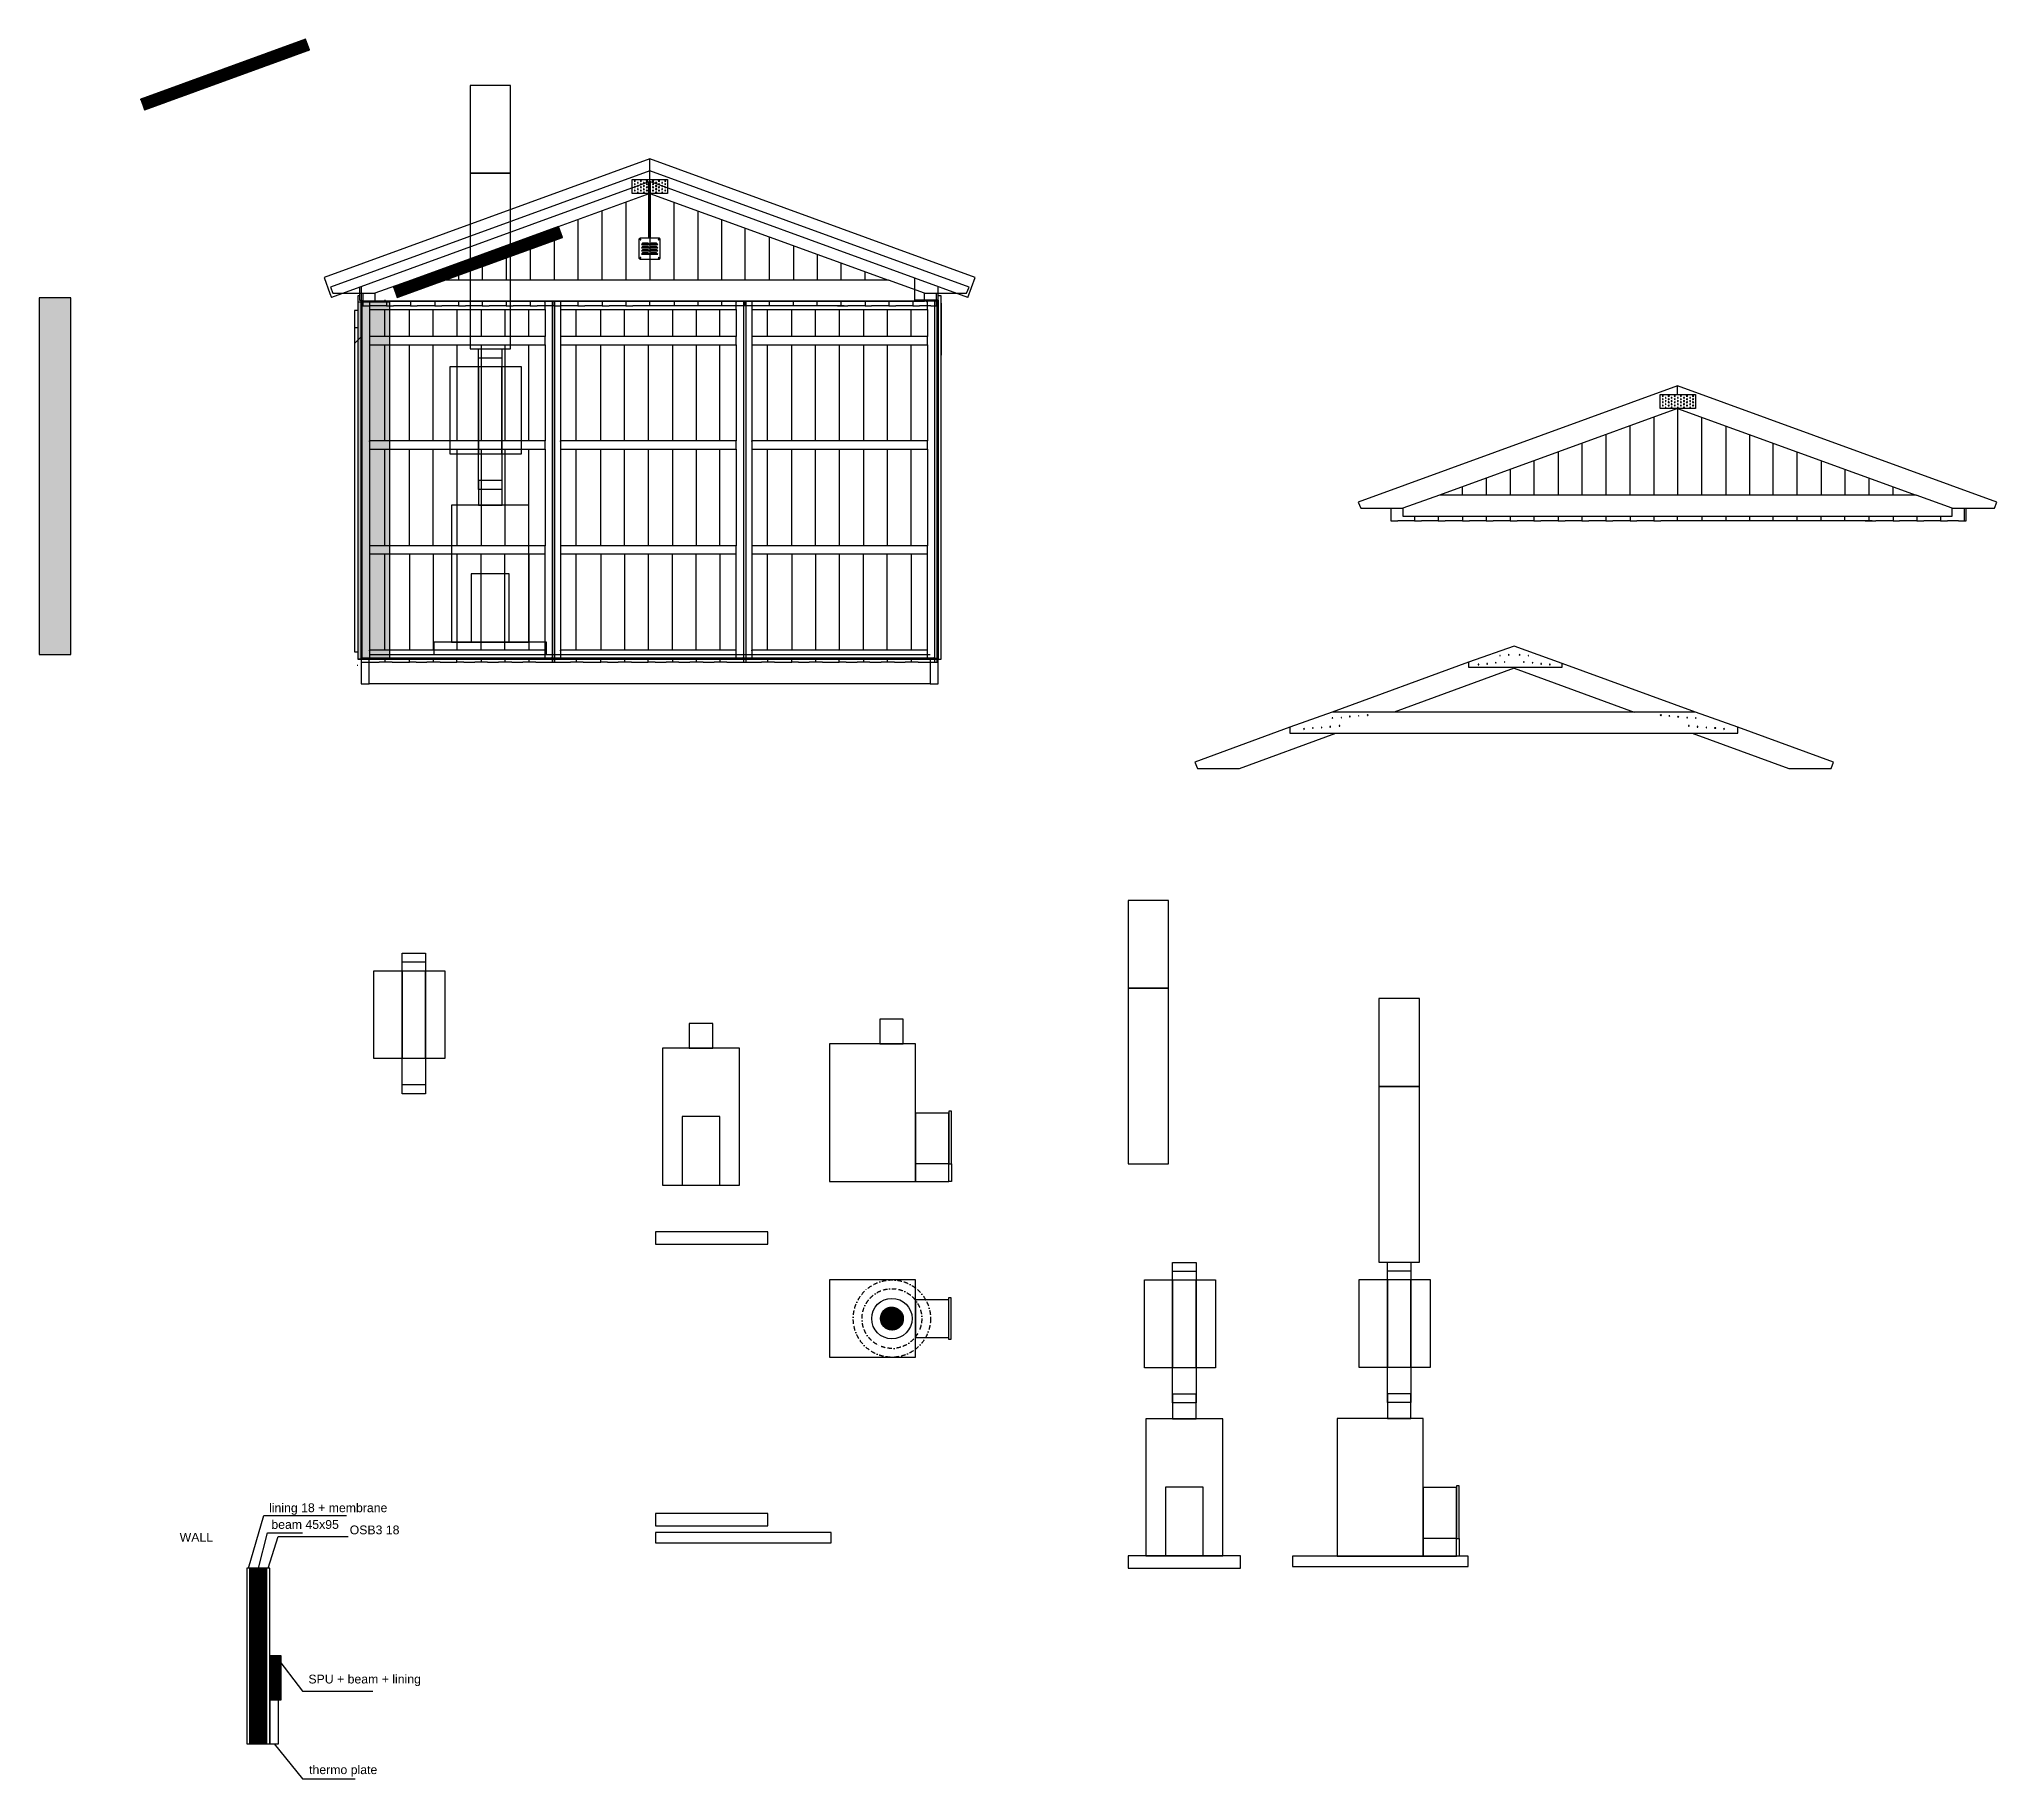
# Model space of a CAD drawing. Header units: millimetres. Extents: x -32864 to 44414, y -51818 to 3927.
# Drawn here: x 10800 to 21946, y -9200 to 703 of the extents above; entities that cross this region are included whole.
import ezdxf

# ---------------------------------------------------------------- set-up
doc = ezdxf.new("R2010")
doc.units = ezdxf.units.MM
doc.header["$MEASUREMENT"] = 0
doc.linetypes.add('BORDERX2', pattern=[88.9, 25.4, -12.7, 25.4, -12.7, 0, -12.7])
doc.layers.get('0').update_dxf_attribs({"true_color": 0xffffff})
doc.layers.get('Defpoints').update_dxf_attribs({"true_color": 0xffffff})
for name, color, linetype, lineweight, true_color in [('Dim', 1, 'Continuous', 25, 0xff0000), ('elements', 4, 'Continuous', 25, 0x00ffff), ('Elements2', 54, 'Continuous', 25, 0x7f7f00), ('fundament', 5, 'Continuous', 25, 0x0000ff)]:
    doc.layers.add(name, color=color, linetype=linetype, lineweight=lineweight, true_color=true_color)
doc.layers.add('heater', color=6, linetype='Continuous', true_color=0xff00ff)
doc.styles.get("Standard").update_dxf_attribs({"font": ''})
doc.styles.add('textstyle2', font='')
doc.styles.add('textstyle3', font='')
doc.styles.add('textstyle4', font='')
doc.styles.add('textstyle5', font='')
doc.styles.add('textstyle6', font='')
doc.styles.add('textstyle7', font='')
doc.styles.add('textstyle8', font='')
doc.styles.get('Standard').set_extended_font_data('txt')
doc.styles.get('textstyle2').set_extended_font_data('Arial')
doc.styles.get('textstyle3').set_extended_font_data('Arial')
doc.styles.get('textstyle4').set_extended_font_data('Arial')
doc.styles.get('textstyle5').set_extended_font_data('Arial')
doc.styles.get('textstyle6').set_extended_font_data('Arial')
doc.styles.get('textstyle7').set_extended_font_data('Arial')
doc.styles.get('textstyle8').set_extended_font_data('Arial')
doc.dimstyles.get("Standard").update_dxf_attribs({"dimtxt": 18, "dimasz": 18, "dimexe": 9, "dimexo": 4.5, "dimgap": 4.5, "dimtad": 1, "dimtxsty": 'Standard', "dimcen": 2.5, "dimadec": 0, "dimazin": 0, "dimtfac": 1, "dimtmove": 0, "dimatfit": 3, "dimfxl": 1, "dimarcsym": 0})
pattern_1 = [(45, (0, 0), (-0.0883883476, 0.0883883476), [])]

msp = doc.modelspace()

# ---------------------------------------------------------------- texts
at = {"attachment_point": 1}
for s, insert, char_height, style in [('scale = 11.6878', (17300, -1200), 1, 'textstyle2'), ('WALL', (11600, -7800), 50, 'textstyle8')]:
    msp.add_mtext(s, dxfattribs=dict(at, insert=insert, char_height=char_height, style=style))
at = {"layer": 'Dim', "char_height": 50, "attachment_point": 1}
for s, insert, style in [('lining 18 + membrane', (12109, -7632), 'textstyle5'), ('beam 45x95', (12122, -7727), 'textstyle3'), ('OSB3 18', (12568, -7758), 'textstyle4'), ('SPU + beam + lining', (12333, -8607), 'textstyle7'), ('thermo plate', (12337, -9123), 'textstyle6')]:
    msp.add_mtext(s, dxfattribs=dict(at, insert=insert, style=style))

# ---------------------------------------------------------------- blocks, each defined once
blk = doc.blocks.new('WallElement')
at = {"layer": 'elements', "color": 0, "linetype": 'ByBlock', "lineweight": -2}
for points in [[(0, 2055), (3, 2055)], [(46, 2055), (0, 2055), (0, 23), (46, 23)], [(46, 2055), (46, 2055)], [(46, 2055), (46, 2055)], [(46, 2055), (46, 2009), (46, 1989), (46, 1966), (46, 1946), (46, 1923), (46, 1900), (46, 1880), (46, 1857), (46, 1837), (46, 1814), (46, 1791), (46, 1771), (46, 1748), (46, 1728), (46, 1705), (46, 1682), (46, 1662), (46, 1639), (46, 1620), (46, 1597), (46, 1573), (46, 1554), (46, 1531), (46, 1511), (46, 1488), (46, 1468), (46, 1445), (46, 1422), (46, 1402), (46, 1379), (46, 1359), (46, 1336), (46, 1313), (46, 1293), (46, 1270), (46, 1250), (46, 1227), (46, 1204), (46, 1184), (46, 1161), (46, 1141), (46, 1118), (46, 1095), (46, 1075), (46, 1052), (46, 1032), (46, 1009), (46, 986), (46, 966), (46, 943), (46, 924), (46, 901), (46, 881), (46, 858), (46, 835), (46, 815), (46, 792), (46, 772), (46, 749), (46, 726), (46, 706), (46, 683), (46, 663), (46, 640), (46, 617), (46, 69)], [(1046, 2055), (46, 2055)], [(46, 2009), (1046, 2009)], [(135, 1854), (135, 2009)], [(274, 1854), (274, 2009)], [(409, 1854), (409, 2009)], [(544, 2009), (544, 1854)], [(683, 2009), (683, 1854)], [(818, 2009), (818, 1854)], [(953, 1854), (953, 2009)], [(1039, 2055), (1046, 2048)], [(1042, 2055), (1046, 2055)], [(1046, 2055), (1046, 2055)], [(1046, 2052), (1049, 2055)], [(1089, 23), (1089, 2055), (1046, 2055)], [(1046, 2009), (1046, 2055)], [(1046, 2009), (1046, 1854)], [(1089, 2055), (1089, 2055)], [(1089, 0), (1102, 0), (1102, 2055), (1089, 2055)], [(1046, 1854), (46, 1854)], [(46, 1808), (1046, 1808)], [(135, 1260), (135, 1808)], [(274, 1260), (274, 1808)], [(409, 1260), (409, 1808)], [(544, 1808), (544, 1260)], [(683, 1808), (683, 1260)], [(818, 1808), (818, 1260)], [(953, 1260), (953, 1808)], [(1046, 1808), (1046, 1854)], [(1046, 1808), (1046, 1260)], [(46, 1257), (46, 1260)], [(1046, 1260), (46, 1260)], [(1046, 1214), (1046, 1260)], [(46, 1214), (46, 1214)], [(46, 1214), (1046, 1214)], [(135, 663), (135, 1214)], [(274, 663), (274, 1214)], [(409, 663), (409, 1214)], [(544, 1214), (544, 663)], [(683, 1214), (683, 663)], [(818, 1214), (818, 663)], [(953, 663), (953, 1214)], [(1046, 1214), (1046, 1214)], [(1046, 1214), (1046, 663)], [(1046, 663), (46, 663)], [(46, 617), (1046, 617)], [(135, 69), (135, 617)], [(274, 617), (274, 69)], [(409, 617), (409, 69)], [(544, 617), (544, 69)], [(683, 69), (683, 617)], [(818, 69), (818, 617)], [(953, 617), (953, 69)], [(1046, 617), (1046, 663)], [(1046, 23), (1046, 617)], [(0, 23), (0, 23)], [(0, 23), (0, 0), (36, 0)], [(36, 0), (40, 0)], [(40, 0), (102, 0)], [(46, 66), (46, 69)], [(1046, 69), (46, 69), (46, 23), (1046, 23)], [(46, 23), (46, 23)], [(135, 23), (135, 0), (102, 0)], [(175, 0), (135, 0)], [(175, 0), (237, 0)], [(237, 0), (274, 0)], [(313, 0), (274, 0), (274, 23)], [(313, 0), (373, 0)], [(409, 23), (409, 0), (373, 0)], [(449, 0), (409, 0)], [(449, 0), (511, 0)], [(511, 0), (544, 0)], [(584, 0), (544, 0), (544, 23)], [(584, 0), (647, 0)], [(683, 23), (683, 0), (647, 0)], [(719, 0), (683, 0)], [(719, 0), (782, 0)], [(818, 23), (818, 0), (782, 0)], [(858, 0), (818, 0)], [(858, 0), (920, 0)], [(953, 23), (953, 0), (920, 0)], [(993, 0), (953, 0)], [(993, 0), (1056, 0)], [(1046, 26), (1049, 23)], [(1046, 23), (1046, 23)], [(1056, 0), (1089, 0), (1089, 23), (1046, 23)], [(1085, 23), (1089, 30)], [(1089, 23), (1089, 23)]]:
    blk.add_lwpolyline(points, dxfattribs=at)
blk = doc.blocks.new('Rafter')
for points in [[(274, -99), (0, 0), (-261, -92), (-261, -119), (274, -119), (274, -99)], [(-261, -92), (-1036, -376)], [(-201, -106), (-201, -102), (-205, -102), (-205, -106), (-205, -106), (-201, -106), (-201, -106)], [(-152, -99), (-152, -99), (-155, -99), (-155, -102), (-152, -102), (-152, -99)], [(-102, -96), (-102, -96), (-106, -92), (-106, -96), (-106, -96), (-102, -96), (-102, -96)], [(-79, -53), (-79, -53), (-82, -53), (-82, -53), (-82, -56), (-82, -56), (-79, -56), (-79, -53)], [(-53, -92), (-53, -89), (-56, -89), (-56, -89), (-56, -92), (-56, -92), (-53, -92), (-53, -92)], [(-30, -49), (-30, -49), (-30, -46), (-33, -49), (-33, -49), (-30, -53), (-30, -49), (-30, -49)], [(33, -49), (33, -49), (30, -46), (30, -49), (30, -49), (30, -53), (33, -49), (33, -49)], [(56, -92), (56, -89), (53, -89), (53, -92), (53, -92), (53, -92), (56, -92), (56, -92)], [(82, -53), (82, -53), (79, -53), (79, -53), (79, -56), (79, -56), (82, -56), (82, -53)], [(106, -96), (106, -96), (106, -92), (102, -96), (102, -96), (106, -96), (106, -96)], [(155, -99), (155, -99), (152, -99), (152, -102), (155, -102), (155, -99)], [(205, -106), (205, -102), (201, -102), (201, -106), (205, -106), (205, -106), (205, -106)], [(1032, -376), (274, -99)], [(0, -119), (0, -125), (-683, -376)], [(0, -125), (683, -376)], [(1013, -495), (1564, -696), (1804, -696), (1818, -660), (1273, -462), (1032, -376), (-1036, -376), (-1277, -462), (-1277, -495), (1273, -495), (1273, -462)], [(-1032, -409), (-1036, -409), (-1036, -409), (-1036, -412), (-1036, -412), (-1032, -409)], [(-983, -406), (-983, -406), (-986, -406), (-986, -409), (-983, -409), (-983, -406)], [(-933, -402), (-933, -399), (-937, -399), (-937, -402), (-933, -402), (-933, -402)], [(-884, -396), (-884, -396), (-884, -396), (-887, -396), (-887, -396), (-884, -399), (-884, -396)], [(-831, -393), (-835, -389), (-838, -393), (-835, -396), (-831, -393)], [(838, -393), (835, -389), (831, -393), (835, -396), (838, -393)], [(887, -396), (884, -396), (881, -396), (884, -399), (887, -396)], [(937, -402), (933, -399), (933, -399), (930, -402), (933, -402), (933, -402), (937, -402)], [(986, -406), (986, -406), (983, -406), (983, -406), (983, -409), (986, -409), (986, -406)], [(1036, -409), (1032, -409), (1032, -409), (1032, -412), (1036, -409)], [(-1277, -462), (-1818, -660), (-1804, -696), (-1564, -696), (-1016, -495)], [(-1194, -472), (-1194, -472), (-1197, -468), (-1197, -472), (-1197, -472), (-1197, -475), (-1194, -472), (-1194, -472)], [(-1145, -468), (-1145, -465), (-1148, -465), (-1148, -468), (-1145, -468), (-1145, -468), (-1145, -468)], [(-1095, -462), (-1095, -462), (-1098, -462), (-1098, -465), (-1095, -465), (-1095, -462)], [(-1046, -458), (-1046, -458), (-1046, -455), (-1049, -458), (-1049, -462), (-1046, -462), (-1046, -458)], [(-993, -455), (-993, -452), (-996, -452), (-996, -452), (-996, -455), (-996, -455), (-993, -455), (-993, -455)], [(996, -455), (996, -452), (996, -452), (993, -452), (993, -455), (996, -455), (996, -455), (996, -455)], [(1046, -458), (1046, -458), (1046, -455), (1042, -458), (1042, -462), (1046, -462), (1046, -458)], [(1095, -462), (1095, -462), (1092, -462), (1092, -465), (1095, -465), (1095, -462)], [(1148, -468), (1148, -465), (1141, -465), (1141, -468), (1145, -468), (1148, -468), (1148, -468)], [(1197, -472), (1197, -472), (1194, -468), (1194, -472), (1194, -472), (1194, -475), (1197, -472), (1197, -472)]]:
    blk.add_lwpolyline(points)
blk = doc.blocks.new('FrontonRafter')
at = {"layer": 'elements', "color": 0, "linetype": 'ByBlock', "lineweight": -2}
for points in [[(0, 0), (-1818, -663), (-1804, -696), (-1564, -696)], [(1564, -696), (1804, -696), (1818, -663), (0, 0)], [(0, -49), (0, 0)], [(-99, -49), (102, -49), (102, -129), (-99, -129), (-99, -49)], [(-82, -59), (-82, -56), (-86, -56), (-86, -56), (-86, -59), (-86, -63), (-82, -59), (-82, -59)], [(-82, -76), (-82, -76), (-86, -73), (-86, -76), (-86, -79), (-86, -79), (-82, -79), (-82, -76)], [(-82, -96), (-82, -92), (-86, -92), (-86, -96), (-86, -96), (-82, -96), (-82, -96)], [(-82, -112), (-82, -112), (-86, -109), (-86, -112), (-86, -115), (-82, -115), (-82, -112)], [(-66, -69), (-66, -66), (-69, -66), (-69, -69), (-66, -73), (-66, -69), (-66, -69)], [(-66, -86), (-66, -82), (-69, -86), (-69, -89), (-66, -89), (-66, -86)], [(-66, -106), (-66, -102), (-66, -102), (-69, -102), (-69, -106), (-66, -109), (-66, -106)], [(-46, -59), (-49, -56), (-49, -56), (-53, -56), (-53, -59), (-49, -63), (-49, -59), (-46, -59)], [(-46, -76), (-49, -76), (-49, -73), (-53, -76), (-53, -79), (-49, -79), (-49, -79), (-46, -76)], [(-46, -96), (-49, -92), (-53, -92), (-53, -96), (-49, -96), (-49, -96), (-46, -96)], [(-46, -112), (-49, -112), (-49, -109), (-53, -112), (-53, -112), (-53, -115), (-49, -115), (-46, -112)], [(-30, -69), (-33, -66), (-36, -66), (-36, -69), (-33, -73), (-33, -69), (-30, -69)], [(-30, -86), (-33, -82), (-36, -86), (-36, -89), (-33, -89), (-30, -86)], [(-30, -106), (-33, -102), (-33, -102), (-36, -102), (-36, -106), (-33, -109), (-30, -106)], [(-13, -59), (-13, -56), (-16, -56), (-16, -56), (-20, -59), (-16, -63), (-13, -59), (-13, -59)], [(-13, -76), (-13, -76), (-16, -73), (-20, -76), (-16, -79), (-16, -79), (-13, -79), (-13, -76)], [(-13, -96), (-13, -92), (-16, -92), (-20, -96), (-16, -96), (-13, -96), (-13, -96)], [(-13, -112), (-13, -112), (-16, -109), (-20, -112), (-16, -115), (-13, -115), (-13, -112)], [(3, -69), (3, -66), (3, -66), (0, -66), (0, -69), (3, -73), (3, -69), (3, -69)], [(3, -86), (3, -86), (3, -82), (0, -86), (0, -89), (3, -89), (3, -86)], [(3, -106), (3, -102), (3, -102), (0, -102), (0, -106), (3, -109), (3, -106), (3, -106)], [(23, -59), (20, -56), (20, -56), (16, -56), (16, -59), (20, -63), (20, -59), (23, -59)], [(23, -76), (20, -76), (20, -73), (16, -76), (16, -79), (20, -79), (20, -79), (23, -76)], [(23, -96), (20, -92), (16, -92), (16, -96), (20, -96), (20, -96), (23, -96)], [(23, -112), (20, -112), (20, -109), (16, -112), (16, -115), (20, -115), (23, -112)], [(40, -69), (40, -66), (36, -66), (33, -66), (33, -69), (36, -73), (40, -69), (40, -69)], [(40, -86), (40, -86), (36, -82), (33, -86), (33, -89), (40, -89), (40, -86)], [(40, -106), (40, -102), (36, -102), (33, -102), (33, -106), (36, -109), (40, -106), (40, -106)], [(56, -59), (56, -56), (53, -56), (53, -56), (49, -59), (53, -59), (53, -63), (56, -59)], [(56, -76), (53, -73), (53, -76), (49, -76), (53, -79), (53, -79), (56, -79), (56, -76)], [(56, -96), (56, -92), (53, -92), (49, -96), (53, -96), (53, -96), (56, -96)], [(56, -112), (56, -112), (53, -109), (53, -112), (49, -112), (53, -115), (56, -115), (56, -112)], [(73, -69), (73, -66), (69, -66), (69, -66), (69, -69), (69, -73), (73, -69), (73, -69)], [(73, -86), (73, -86), (69, -82), (69, -86), (69, -89), (73, -89), (73, -86)], [(73, -106), (73, -102), (69, -102), (69, -102), (69, -106), (69, -109), (73, -106), (73, -106)], [(92, -59), (89, -56), (89, -56), (86, -56), (86, -59), (86, -59), (89, -63), (92, -59)], [(92, -76), (89, -73), (86, -76), (86, -76), (86, -79), (89, -79), (89, -79), (92, -76)], [(92, -96), (89, -92), (86, -92), (86, -96), (86, -96), (89, -96), (92, -96)], [(92, -112), (89, -109), (86, -112), (86, -112), (86, -115), (89, -115), (92, -112)], [(0, -129), (-1356, -623), (-1564, -696)], [(-135, -178), (-135, -623)], [(-66, -122), (-66, -122), (-69, -122), (-69, -125), (-66, -125), (-66, -122)], [(-30, -122), (-33, -122), (-36, -122), (-36, -125), (-33, -125), (-30, -122)], [(3, -122), (3, -122), (3, -122), (0, -122), (0, -125), (3, -125), (3, -122)], [(0, -129), (1359, -623)], [(0, -129), (0, -623)], [(40, -122), (40, -122), (36, -122), (33, -122), (33, -125), (40, -125), (40, -122)], [(73, -122), (73, -122), (69, -122), (69, -122), (69, -125), (73, -125), (73, -122)], [(139, -623), (139, -178)], [(-544, -327), (-544, -623)], [(-409, -277), (-409, -623)], [(-270, -623), (-270, -228)], [(274, -228), (274, -623)], [(409, -277), (409, -623)], [(544, -623), (544, -327)], [(-818, -426), (-818, -623)], [(-680, -376), (-680, -623)], [(680, -376), (680, -623)], [(818, -426), (818, -623)], [(-1089, -524), (-1089, -623)], [(-953, -475), (-953, -623)], [(953, -475), (953, -623)], [(1089, -524), (1089, -623)], [(1359, -623), (-1356, -623)], [(-1224, -623), (-1224, -574)], [(1227, -623), (1227, -574)], [(1564, -696), (1359, -623)], [(-1633, -696), (-1633, -769), (-1593, -769)], [(-1498, -742), (-1498, -769), (-1593, -769)], [(-1564, -696), (-1564, -742), (1564, -742), (1564, -696)], [(-1498, -769), (-1458, -769)], [(-1362, -742), (-1362, -769), (-1458, -769)], [(-1362, -769), (-1323, -769)], [(-1224, -769), (-1323, -769)], [(-1224, -742), (-1224, -769)], [(-1224, -769), (-1184, -769)], [(-1089, -742), (-1089, -769), (-1184, -769)], [(-1089, -769), (-1049, -769)], [(-953, -769), (-1049, -769)], [(-953, -742), (-953, -769)], [(-953, -769), (-914, -769)], [(-818, -769), (-914, -769)], [(-818, -742), (-818, -769)], [(-818, -769), (-778, -769)], [(-680, -769), (-778, -769)], [(-680, -742), (-680, -769)], [(-680, -769), (-640, -769)], [(-544, -742), (-544, -769), (-640, -769)], [(-544, -769), (-505, -769)], [(-409, -742), (-409, -769), (-505, -769)], [(-409, -769), (-369, -769)], [(-270, -769), (-369, -769)], [(-270, -742), (-270, -769)], [(-270, -769), (-231, -769)], [(-135, -742), (-135, -769), (-231, -769)], [(-135, -769), (-96, -769)], [(0, -769), (-96, -769)], [(1108, -769), (0, -769), (0, -742)], [(139, -742), (139, -769)], [(274, -742), (274, -769)], [(409, -742), (409, -769)], [(544, -769), (544, -742)], [(680, -742), (680, -769)], [(818, -769), (818, -742)], [(953, -769), (953, -742)], [(1069, -769), (1089, -769)], [(1089, -742), (1089, -769)], [(1089, -769), (1128, -769)], [(1227, -769), (1128, -769)], [(1227, -742), (1227, -769)], [(1227, -769), (1263, -769)], [(1362, -769), (1263, -769)], [(1362, -742), (1362, -769)], [(1362, -769), (1402, -769)], [(1498, -742), (1498, -769), (1402, -769)], [(1498, -769), (1537, -769)], [(1600, -769), (1537, -769)], [(1600, -769), (1633, -769), (1633, -696)], [(1633, -769), (1643, -769), (1643, -696)]]:
    blk.add_lwpolyline(points, dxfattribs=at)
blk = doc.blocks.new('FrontViewOutline')
for p, q in [((-1666, -2881), (-1661, -2881)), ((-1642, -2847), (-1642, -2842)), ((-1642, -2847), (-1597, -2847)), ((1597, -2822), (-1597, -2822)), ((-1597, -2842), (-1591, -2842)), ((-1597, -2847), (1597, -2847)), ((1597, -2847), (1642, -2847))]:
    blk.add_line(p, q)
for points in [[(0, 0), (-1854, -674), (-1821, -765)], [(1812, -788), (1853, -674), (0, 0)], [(0, -171), (0, 0), (0, 0)], [(1853, -674), (0, 0), (0, 0)], [(1812, -788), (0, -129), (-1812, -788)], [(-4, -451), (-4, -130), (-4, -130)], [(0, -129), (0, -451), (0, -451)], [(4, -451), (4, -130), (4, -130)], [(-61, -456), (-61, -565), (-58, -569), (-55, -571), (55, -571), (58, -569), (60, -565), (60, -456), (58, -452), (55, -451)], [(-55, -451), (-58, -452), (-61, -456)], [(-37, -480), (-40, -480), (-46, -487), (-41, -487)], [(-37, -499), (-40, -499), (-46, -505), (-41, -505)], [(-37, -517), (-40, -517), (-46, -523), (-41, -523)], [(-37, -535), (-40, -535), (-46, -541), (-41, -541)], [(-37, -484), (-41, -487), (-41, -487)], [(-41, -487), (-7, -487), (-7, -487)], [(-37, -502), (-41, -505), (-41, -505)], [(-41, -505), (-7, -505), (-7, -505)], [(-37, -520), (-41, -523), (-41, -523)], [(-41, -523), (-7, -523), (-7, -523)], [(-37, -537), (-41, -541), (-41, -541)], [(-41, -541), (-7, -541), (-7, -541)], [(-37, -484), (-37, -482), (-36, -482), (-34, -481), (-34, -480), (-37, -480)], [(-12, -480), (-37, -480), (-37, -480)], [(-12, -484), (-37, -484), (-37, -484)], [(-37, -502), (-37, -500), (-36, -500), (-34, -499), (-34, -499), (-37, -499)], [(-12, -499), (-37, -499), (-37, -499)], [(-12, -502), (-37, -502), (-37, -502)], [(-37, -520), (-37, -519), (-36, -519), (-34, -517), (-34, -517), (-37, -517)], [(-12, -517), (-37, -517), (-37, -517)], [(-12, -520), (-37, -520), (-37, -520)], [(-37, -537), (-37, -537), (-36, -536), (-34, -536), (-34, -535), (-37, -535)], [(-12, -535), (-37, -535), (-37, -535)], [(-12, -537), (-37, -537), (-37, -537)], [(-12, -484), (-13, -482), (-13, -482), (-13, -480), (-12, -480)], [(-12, -502), (-13, -500), (-13, -500), (-13, -499), (-12, -499)], [(-12, -520), (-13, -519), (-13, -519), (-13, -517), (-12, -517)], [(-12, -537), (-13, -537), (-13, -536), (-13, -535), (-12, -535)], [(-10, -480), (-12, -480), (-12, -480)], [(-10, -485), (-12, -484), (-12, -484)], [(-10, -499), (-12, -499), (-12, -499)], [(-10, -503), (-12, -502), (-12, -502)], [(-10, -517), (-12, -517), (-12, -517)], [(-10, -521), (-12, -520), (-12, -520)], [(-7, -541), (-2, -541), (-10, -535), (-12, -535)], [(-10, -539), (-12, -537), (-12, -537)], [(-7, -487), (-2, -487), (-10, -480)], [(-7, -487), (-10, -485), (-10, -485)], [(-7, -505), (-2, -505), (-10, -499)], [(-7, -505), (-10, -503), (-10, -503)], [(-7, -523), (-2, -523), (-10, -517)], [(-7, -523), (-10, -521), (-10, -521)], [(-7, -541), (-10, -539), (-10, -539)], [(11, -480), (9, -480), (1, -487), (7, -487)], [(11, -499), (9, -499), (1, -505), (7, -505)], [(11, -517), (9, -517), (1, -523), (7, -523)], [(11, -535), (9, -535), (1, -541), (7, -541)], [(10, -484), (7, -487), (7, -487)], [(7, -487), (41, -487), (41, -487)], [(10, -502), (7, -505), (7, -505)], [(7, -505), (41, -505), (41, -505)], [(10, -520), (7, -523), (7, -523)], [(7, -523), (41, -523), (41, -523)], [(10, -537), (7, -541), (7, -541)], [(7, -541), (41, -541), (41, -541)], [(10, -484), (12, -482), (13, -482), (13, -480), (11, -480)], [(37, -484), (10, -484), (10, -484)], [(10, -502), (12, -500), (13, -500), (13, -499), (11, -499)], [(37, -502), (10, -502), (10, -502)], [(10, -520), (12, -519), (13, -519), (13, -517), (11, -517)], [(37, -520), (10, -520), (10, -520)], [(10, -537), (12, -537), (13, -536), (13, -535), (11, -535)], [(37, -537), (10, -537), (10, -537)], [(36, -480), (11, -480), (11, -480)], [(36, -499), (11, -499), (11, -499)], [(36, -517), (11, -517), (11, -517)], [(36, -535), (11, -535), (11, -535)], [(37, -484), (35, -482), (34, -481), (34, -480), (36, -480)], [(37, -502), (35, -500), (34, -499), (34, -499), (36, -499)], [(37, -520), (35, -519), (34, -517), (34, -517), (36, -517)], [(37, -537), (35, -537), (35, -536), (34, -536), (34, -535), (36, -535)], [(38, -480), (36, -480), (36, -480)], [(38, -499), (36, -499), (36, -499)], [(38, -517), (36, -517), (36, -517)], [(38, -535), (36, -535), (36, -535)], [(38, -485), (37, -484), (37, -484)], [(38, -503), (37, -502), (37, -502)], [(38, -521), (37, -520), (37, -520)], [(38, -539), (37, -537), (37, -537)], [(41, -487), (46, -487), (38, -480)], [(41, -487), (38, -485), (38, -485)], [(41, -505), (46, -505), (38, -499)], [(41, -505), (38, -503), (38, -503)], [(41, -523), (46, -523), (38, -517)], [(41, -523), (38, -521), (38, -521)], [(41, -541), (46, -541), (38, -535)], [(41, -541), (38, -539), (38, -539)], [(-1821, -765), (-1812, -788), (-1812, -788)], [(-1652, -779), (-1661, -779), (-1661, -2847), (-1642, -2847), (-1642, -804)], [(-1652, -731), (-1652, -804), (-1642, -804)], [(-1642, -726), (-1642, -804), (-1639, -804)], [(1638, -804), (1509, -804), (1509, -677)], [(1638, -804), (1642, -804), (1642, -726)], [(1642, -804), (1642, -2847), (1660, -2847), (1660, -779), (1642, -779)], [(-1661, -863), (-1681, -863), (-1681, -2806), (-1661, -2806)], [(-1661, -820), (-1661, -1050), (-1661, -1050)], [(-1639, -804), (-1639, -2847), (-1509, -2847)], [(-1509, -804), (-1505, -804), (-1505, -804)], [(1660, -820), (1660, -1116), (1660, -1116)], [(-1681, -959), (-1661, -959), (-1661, -959)], [(-1681, -1050), (-1641, -1010), (-1641, -1010)], [(-1642, -2847), (-1639, -2847), (-1639, -2847)], [(-1509, -2847), (-1505, -2847), (-1505, -2847)], [(-1372, -2847), (-1368, -2847), (-1368, -2847)], [(-1235, -2847), (-1231, -2847), (-1231, -2847)]]:
    blk.add_lwpolyline(points)
for points in [[(-50, -459), (-50, -457), (-52, -456), (-54, -457), (-55, -459), (-54, -461), (-50, -461)], [(55, -459), (53, -457), (52, -456), (50, -457), (49, -459), (50, -461), (53, -461)], [(-50, -563), (-50, -561), (-52, -561), (-54, -561), (-55, -563), (-54, -564), (-52, -565), (-50, -564)], [(55, -563), (53, -561), (52, -561), (49, -563), (50, -564), (52, -565), (53, -564)]]:
    blk.add_lwpolyline(points, close=True)
blk.add_open_spline([(55, -451), (18, -451), (-19, -451), (-55, -451)], degree=3)
at = {"layer": 'fundament'}
for p, q in [((-1642, -2842), (-1637, -2842)), ((-1597, -2842), (-1637, -2842)), ((-1597, -2847), (-1597, -2841)), ((1597, -2842), (-1597, -2842)), ((1597, -2847), (1597, -2842)), ((1597, -2842), (1642, -2842))]:
    blk.add_line(p, q, dxfattribs=at)
for points in [[(-1642, -2847), (-1642, -2987), (-1597, -2987)], [(1597, -2987), (-1597, -2987), (-1597, -2847)], [(1597, -2987), (1642, -2987), (1642, -2847)], [(1597, -2847), (1597, -2987), (1597, -2987)]]:
    blk.add_lwpolyline(points, dxfattribs=at)
blk = doc.blocks.new('HeaterWithTank')
at = {"layer": 'heater'}
for p, q in [((-67, 940), (-67, 1740)), ((-67, 1740), (67, 1740)), ((-67, 1690), (67, 1690)), ((67, 1740), (67, 940)), ((-227, 1140), (-227, 1640)), ((-227, 1640), (-67, 1640)), ((-67, 1640), (-67, 1140)), ((-67, 1640), (67, 1640)), ((67, 1140), (67, 1640)), ((67, 1640), (177, 1640)), ((177, 1640), (177, 1140)), ((-67, 1140), (-227, 1140)), ((67, 1140), (-67, 1140)), ((177, 1140), (67, 1140)), ((67.5, 990), (-67.5, 990)), ((-67.5, 990), (-67.5, 850)), ((67, 990), (-67, 990)), ((67, 940), (-67, 940)), ((67.5, 850), (67.5, 990)), ((220, 850), (-220, 850)), ((-220, 850), (-220, 70)), ((-67.5, 850), (67.5, 850)), ((220, 70), (220, 850)), ((107.5, 460), (-107.5, 460)), ((-107.5, 460), (-107.5, 70)), ((107.5, 70), (107.5, 460)), ((320, 70), (-320, 70)), ((-320, 70), (-320, 0)), ((-320, 0), (320, 0)), ((-220, 70), (220, 70)), ((-107.5, 70), (107.5, 70)), ((320, 0), (320, 70))]:
    blk.add_line(p, q, dxfattribs=at)
blk = doc.blocks.new('WallWithThermoplate')
h = blk.add_hatch()
h.set_pattern_fill('LINE', color=256, scale=300, angle=45, style=0)
h.set_pattern_definition(pattern_1)
h.paths.add_polyline_path([(-181, 0), (0, 0), (0, 2030), (-181, 2030)])
for p, q in [((0, 2030), (-181, 2030)), ((-181, 2030), (-181, 0)), ((0, 0), (0, 2030)), ((-181, 0), (0, 0))]:
    blk.add_line(p, q)
blk = doc.blocks.new('Chimney-0.5-1')
at = {"layer": 'heater'}
for p, q in [((115, 1500), (-115, 1500)), ((-115, 1500), (-115, 1000)), ((115, 1000), (115, 1500)), ((115, 1000), (-115, 1000)), ((-115, 1000), (-115, 0)), ((-115, 1000), (115, 1000)), ((115, 0), (115, 1000)), ((-115, 0), (115, 0))]:
    blk.add_line(p, q, dxfattribs=at)
blk = doc.blocks.new('Thermoplate50+15')
at = {"layer": 'elements'}
h = blk.add_hatch(dxfattribs=at)
h.set_pattern_fill('NET', color=256, scale=200, angle=65, style=0)
h.set_pattern_definition(pattern_1)
h.paths.add_polyline_path([(0, 0), (940, 342), (917, 403), (-22, 61)])
for p, q in [((917, 403), (-22, 61)), ((0, 0), (940, 342)), ((940, 342), (917, 403)), ((-22, 61), (0, 0))]:
    blk.add_line(p, q, dxfattribs=at)
blk = doc.blocks.new('HeaterUpperView')
at = {"layer": 'heater'}
h = blk.add_hatch(dxfattribs=at)
h.set_pattern_fill('NET', color=256, scale=200, angle=45, style=0)
h.set_pattern_definition(pattern_1)
edge = h.paths.add_edge_path()
edge.add_arc((0, 0), 65, 0, 360)
for p, q in [((135, 220), (-355, 220)), ((-355, 220), (-355, -220)), ((135, -220), (135, 220)), ((325, 120), (335, 120)), ((325, -120), (325, 120)), ((335, 120), (335, -120)), ((325, 107.5), (135, 107.5)), ((135, 107.5), (135, -107.5)), ((325, -107.5), (325, 107.5)), ((135, -107.5), (325, -107.5)), ((-355, -220), (135, -220)), ((335, -120), (325, -120))]:
    blk.add_line(p, q, dxfattribs=at)
at = {"layer": 'heater', "linetype": 'BORDERX2'}
for radius in [220, 170]:
    blk.add_circle((0, 0), radius, dxfattribs=at)
at = {"layer": 'heater'}
for radius in [115, 65]:
    blk.add_circle((0, 0), radius, dxfattribs=at)
blk = doc.blocks.new('HeaterWithChimneySide')
at = {"layer": 'heater'}
for p, q in [((41, 934), (41, 1734)), ((41, 1734), (175, 1734)), ((41, 1684), (175, 1684)), ((175, 1734), (175, 934)), ((-119, 1134), (-119, 1634)), ((-119, 1634), (41, 1634)), ((41, 1634), (41, 1134)), ((41, 1634), (175, 1634)), ((175, 1134), (175, 1634)), ((175, 1634), (285, 1634)), ((285, 1634), (285, 1134)), ((41, 1134), (-119, 1134)), ((175, 1134), (41, 1134)), ((285, 1134), (175, 1134)), ((175, 984), (41, 984)), ((41, 984), (41, 844)), ((175, 984), (41, 984)), ((175, 934), (41, 934)), ((175, 844), (175, 984)), ((245, 844), (-245, 844)), ((-245, 844), (-245, 60)), ((41, 844), (175, 844)), ((245, 60), (245, 844)), ((435, 450), (245, 450)), ((245, 450), (245, 60)), ((450, 460), (435, 460)), ((435, 460), (435, 160)), ((435, 60), (435, 450)), ((450, 160), (450, 460)), ((435, 160), (245, 160)), ((435, 160), (450, 160)), ((435, 160), (450, 160)), ((435, 60), (435, 160)), ((450, 160), (450, 60)), ((500, 60), (-500, 60)), ((-500, 60), (-500, 0)), ((-500, 0), (500, 0)), ((-245, 60), (245, 60)), ((245, 60), (435, 60)), ((450, 60), (435, 60)), ((500, 0), (500, 60))]:
    blk.add_line(p, q, dxfattribs=at)
blk.add_blockref('Chimney-0.5-1', (108, 1734))
blk = doc.blocks.new('HeaterFront')
at = {"layer": 'heater'}
for p, q in [((287.5, 920), (152.5, 920)), ((152.5, 920), (152.5, 780)), ((287.5, 780), (287.5, 920)), ((440, 780), (0, 780)), ((0, 780), (0, 0)), ((152.5, 780), (287.5, 780)), ((440, 0), (440, 780)), ((327.5, 390), (112.5, 390)), ((112.5, 390), (112.5, 0)), ((327.5, 0), (327.5, 390)), ((0, 0), (440, 0)), ((112.5, 0), (327.5, 0))]:
    blk.add_line(p, q, dxfattribs=at)
blk = doc.blocks.new('HeaterSide')
at = {"layer": 'heater'}
for p, q in [((420, 924), (286, 924)), ((286, 924), (286, 784)), ((420, 784), (420, 924)), ((490, 784), (0, 784)), ((0, 784), (0, 0)), ((286, 784), (420, 784)), ((490, 0), (490, 784)), ((680, 390), (490, 390)), ((490, 390), (490, 0)), ((695, 400), (680, 400)), ((680, 400), (680, 100)), ((680, 0), (680, 390)), ((695, 100), (695, 400)), ((0, 0), (490, 0)), ((680, 100), (490, 100)), ((490, 0), (680, 0)), ((680, 100), (695, 100)), ((680, 100), (695, 100)), ((680, 0), (680, 100)), ((695, 0), (680, 0)), ((695, 100), (695, 0))]:
    blk.add_line(p, q, dxfattribs=at)

# ---------------------------------------------------------------- hatches: boundary and pattern name
h = msp.add_hatch()
h.set_pattern_fill('LINE', color=256, scale=100, angle=45, style=0)
h.set_pattern_definition(pattern_1)
h.paths.add_polyline_path([(12000, -9000), (12095, -9000), (12095, -8000), (12000, -8000)])
h = msp.add_hatch()
h.set_pattern_fill('PLAST', color=256, scale=100, angle=45, style=0)
h.set_pattern_definition(pattern_1)
h.paths.add_polyline_path([(12113, -8750), (12178, -8750), (12178, -8500), (12113, -8500)])

# ---------------------------------------------------------------- linework, layer by layer
for p, q in [((12000, -8000), (11982, -8000)), ((11982, -8000), (11982, -9000)), ((12095, -8000), (12000, -8000)), ((12000, -8000), (12000, -9000)), ((12000, -9000), (12000, -8000)), ((12095, -9000), (12095, -8000)), ((12113, -8000), (12095, -8000)), ((12095, -8000), (12095, -9000)), ((12113, -9000), (12113, -8000)), ((12178, -8500), (12113, -8500)), ((12113, -8500), (12113, -8750)), ((12178, -8750), (12178, -8500)), ((12163, -8750), (12113, -8750)), ((12113, -8750), (12113, -9000)), ((12113, -8750), (12178, -8750)), ((12163, -9000), (12163, -8750)), ((11982, -9000), (12000, -9000)), ((12000, -9000), (12095, -9000)), ((12095, -9000), (12113, -9000)), ((12113, -9000), (12163, -9000))]:
    msp.add_line(p, q)
at = {"layer": 'heater'}
for p, q in [((12866, -5300), (12866, -4500)), ((12866, -4500), (13000, -4500)), ((12866, -4550), (13000, -4550)), ((13000, -4500), (13000, -5300)), ((12706, -5100), (12706, -4600)), ((12706, -4600), (12866, -4600)), ((12866, -4600), (12866, -5100)), ((12866, -4600), (13000, -4600)), ((13000, -5100), (13000, -4600)), ((13000, -4600), (13110, -4600)), ((13110, -4600), (13110, -5100)), ((12866, -5100), (12706, -5100)), ((13000, -5100), (12866, -5100)), ((13110, -5100), (13000, -5100)), ((13000, -5250), (12866, -5250)), ((13000, -5300), (12866, -5300)), ((14949, -6086), (14309, -6086)), ((14309, -6086), (14309, -6156)), ((14949, -6156), (14949, -6086)), ((14309, -6156), (14949, -6156)), ((14949, -7690), (14309, -7690)), ((14309, -7690), (14309, -7760)), ((14949, -7760), (14949, -7690)), ((14309, -7760), (14949, -7760)), ((15309, -7797), (14309, -7797)), ((14309, -7797), (14309, -7857)), ((15309, -7857), (15309, -7797)), ((14309, -7857), (15309, -7857))]:
    msp.add_line(p, q, dxfattribs=at)

# ---------------------------------------------------------------- block references
for name, p in [('Thermoplate50+15', (11400, 300)), ('Chimney-0.5-1', (13368, -1060)), ('Thermoplate50+15', (12839, -767)), ('WallWithThermoplate', (10981, -2800)), ('WallWithThermoplate', (12796, -2825)), ('HeaterWithTank', (13368, -2800)), ('Chimney-0.5-1', (17115, -5700)), ('HeaterWithTank', (17320, -8000)), ('HeaterWithTank', (17320, -8000)), ('HeaterUpperView', (15655, -6580))]:
    msp.add_blockref(name, p)
at = {"layer": 'Defpoints'}
msp.add_blockref('HeaterWithChimneySide', (18435, -7992), dxfattribs=at)
at = {"layer": 'elements'}
for name, p in [('FrontViewOutline', (14276, 21)), ('FrontonRafter', (14276, -46)), ('WallElement', (12634, -2844)), ('WallElement', (12634, -2844)), ('WallElement', (13723, -2844)), ('WallElement', (14811, -2844))]:
    msp.add_blockref(name, p, dxfattribs=at)
at = {"layer": 'elements', "linetype": 'ByBlock', "lineweight": -2}
msp.add_blockref('FrontonRafter', (20128, -1270), dxfattribs=at)
at = {"layer": 'elements', "color": 0, "lineweight": -2}
msp.add_blockref('Rafter', (19198, -2752), dxfattribs=at)
at = {"layer": 'Elements2'}
for name, p in [('HeaterFront', (14348, -5820)), ('HeaterSide', (15300, -5800))]:
    msp.add_blockref(name, p, dxfattribs=at)

msp.set_redraw_order([(e.dxf.handle, doc.entitydb.next_handle()) for e in msp.query("TEXT MTEXT ATTDEF DIMENSION ARC_DIMENSION")])  # texts and dimensions are drawn at this point

# ---------------------------------------------------------------- leaders
at = {"layer": 'Dim'}
for points in [[(11991, -8000), (12080, -7700), (12550, -7700)], [(12048, -8000), (12100, -7800), (12300, -7800)], [(12104, -8000), (12160, -7820), (12560, -7820)], [(12146, -8500), (12300, -8700), (12700, -8700)], [(12138, -9000), (12300, -9200), (12600, -9200)]]:
    msp.add_leader(points, dimstyle='Standard', dxfattribs=at)

doc.saveas('drawing.dxf')
